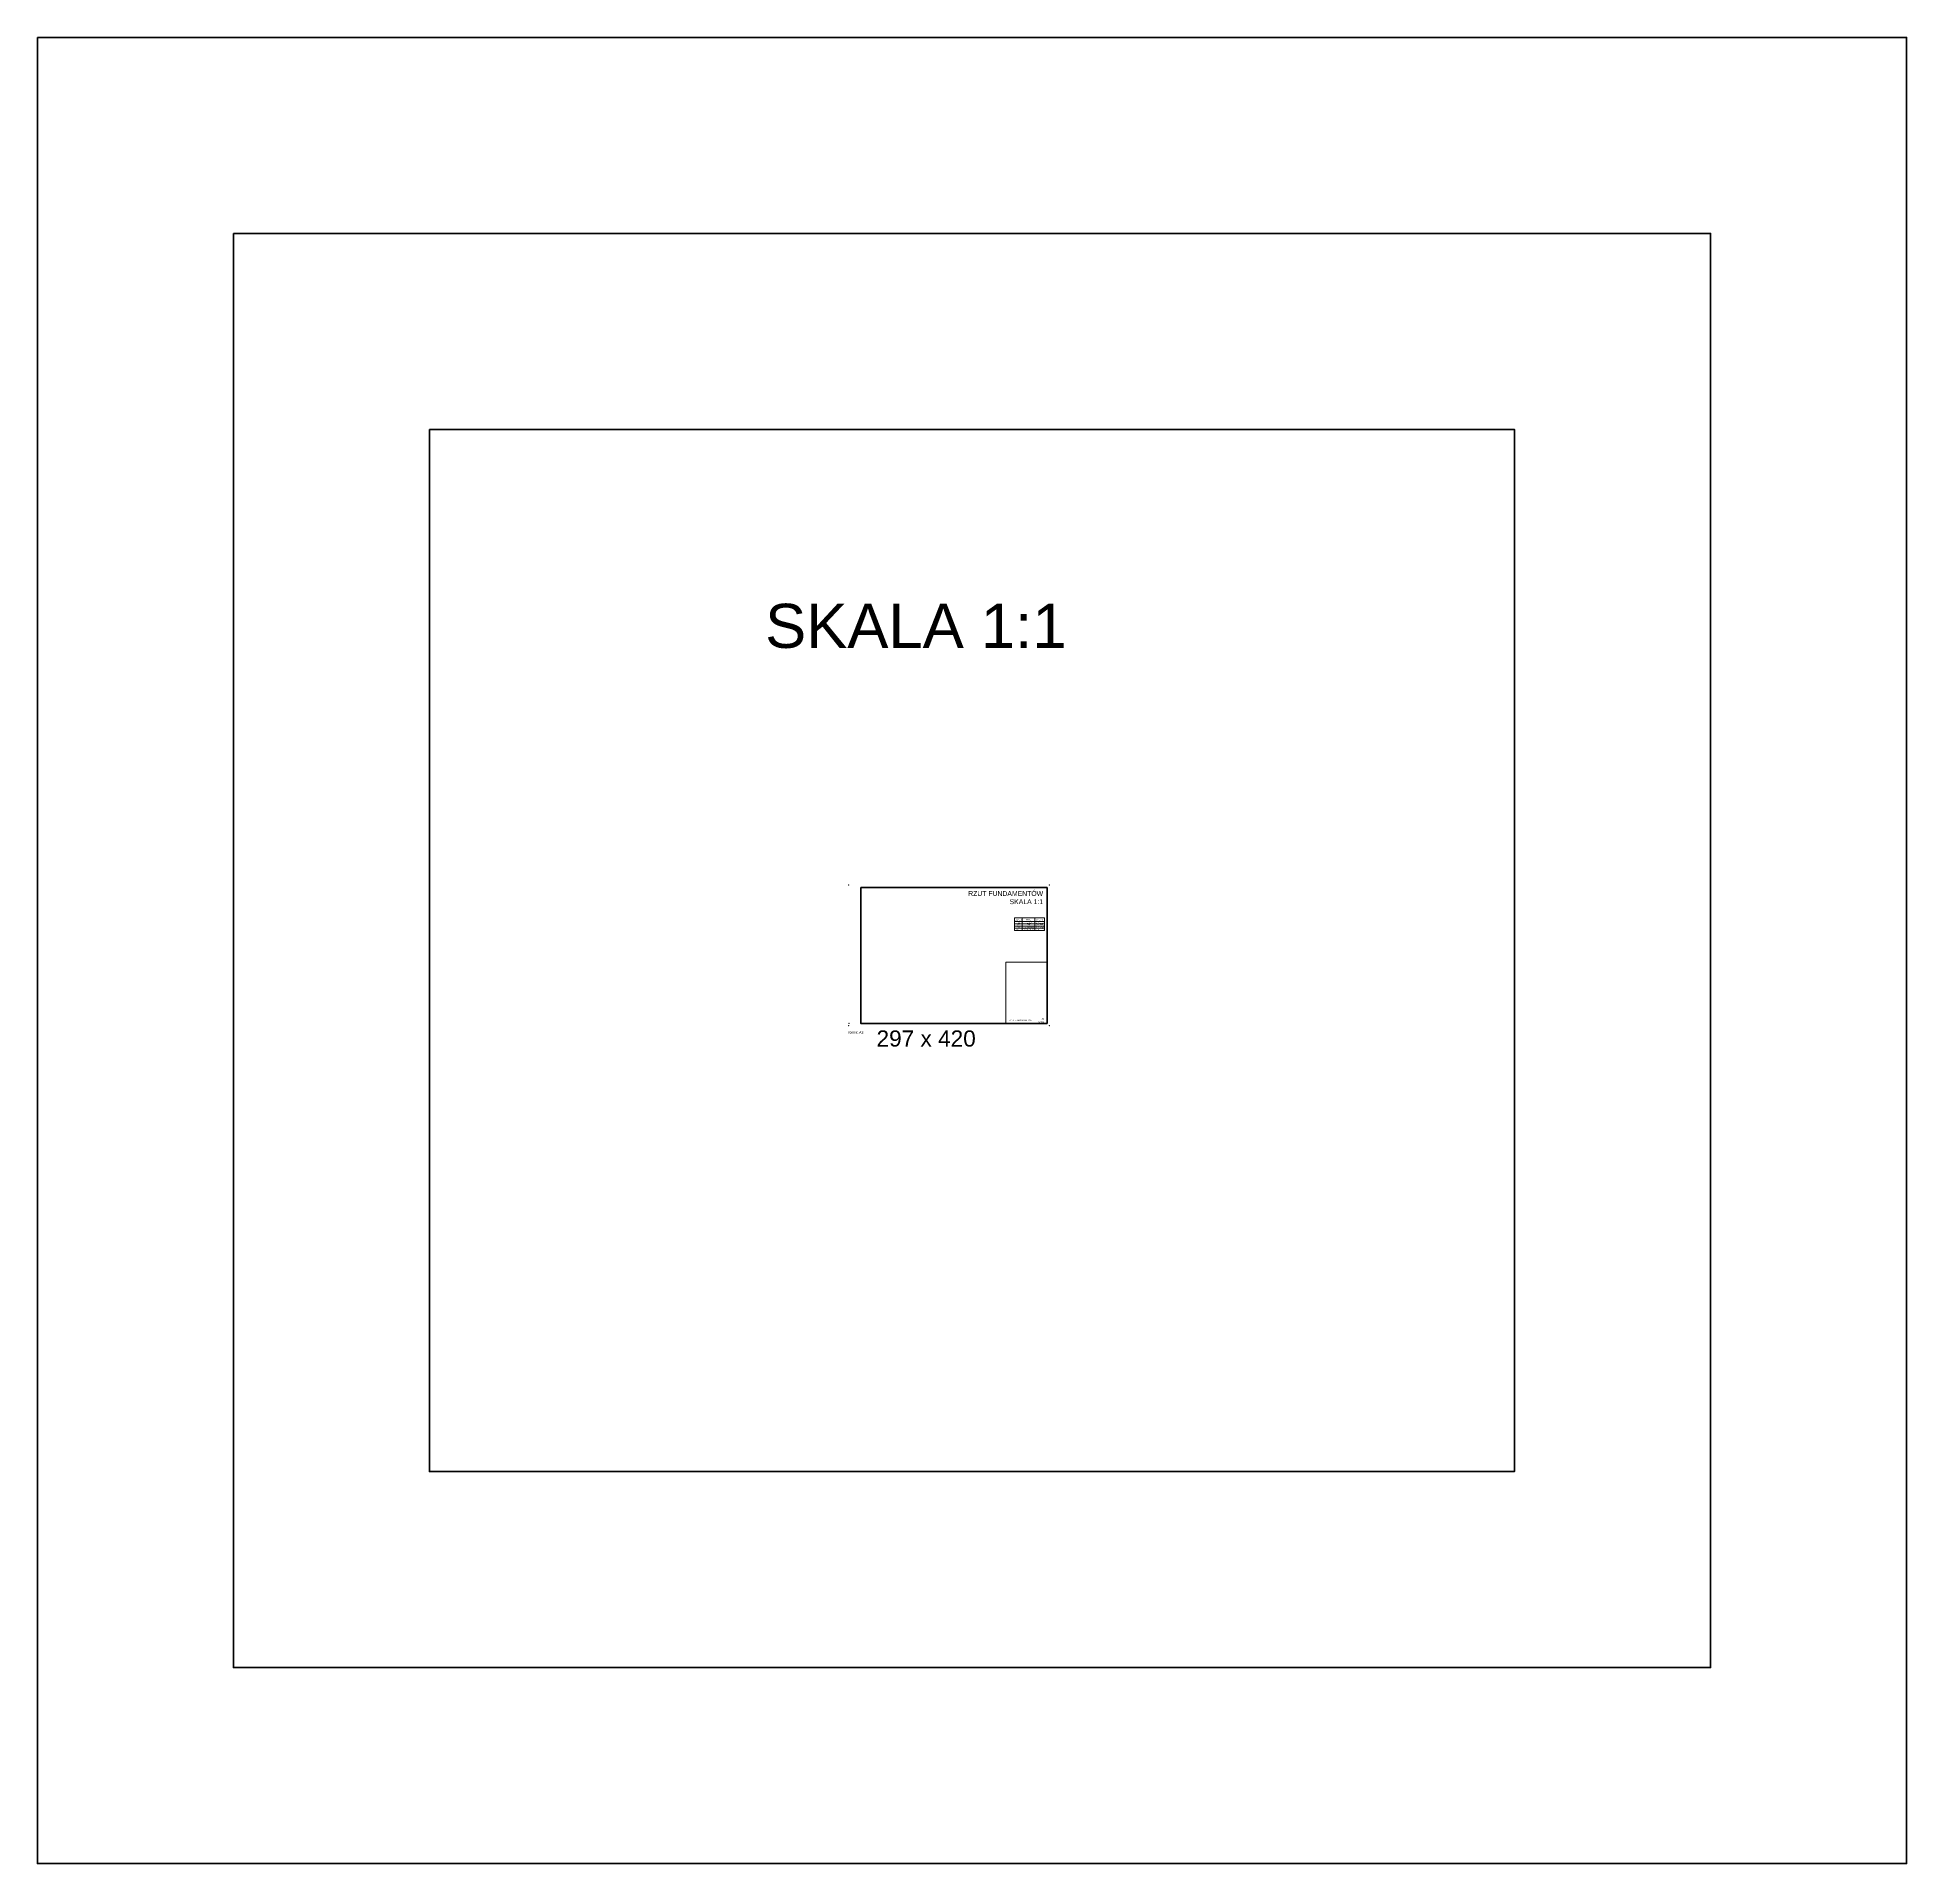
# Model space of a CAD drawing. Header units: millimetres. Extents: x -21220 to 1756793, y -806857 to 86733.
# Drawn here: x 30163 to 33976, y -23339 to -19612 of the extents above; entities that cross this region are included whole.
import ezdxf

# ---------------------------------------------------------------- set-up
doc = ezdxf.new("R2010")
doc.units = ezdxf.units.MM
doc.header["$LTSCALE"] = 10
doc.layers.get('Defpoints').update_dxf_attribs({"color": 2, "lineweight": 50})
for name, color, linetype, lineweight in [('G-Bloki', 221, 'Continuous', 5), ('G-Elementy konstrukcyjne', 1, 'Continuous', 40), ('G-Opisy', 2, 'Continuous', 18), ('G-Podkład', 9, 'Continuous', 13), ('G-Ramka', 5, 'Continuous', 40), ('G-Stal-warsztatowy', 1, 'Continuous', 35), ('G-Tabelka', 7, 'Continuous', 5)]:
    doc.layers.add(name, color=color, linetype=linetype, lineweight=lineweight)
doc.styles.add('Arial-GG', font='arial.ttf')
doc.styles.add('DB-1.0', font='arial.ttf')
doc.dimstyles.new('S-1 do 10-GG', dxfattribs={"dimscale": 10, "dimtxt": 2.2, "dimasz": 2, "dimexe": 1, "dimexo": 2, "dimgap": 0.6, "dimtad": 1, "dimdec": 0, "dimrnd": 1, "dimtxsty": 'Arial-GG', "dimcen": 0, "dimclrd": 256, "dimclre": 256, "dimclrt": 7, "dimadec": 0, "dimazin": 0, "dimtfac": 1, "dimtdec": 0, "dimtix": 1, "dimtmove": 0, "dimatfit": 2, "dimfxl": 1, "dimlwd": 5, "dimlwe": 5, "dimarcsym": 0})

# ---------------------------------------------------------------- blocks, each defined once
blk = doc.blocks.new('*D38')
at = {"layer": 'Defpoints', "color": 0, "ltscale": 0.8, "transparency": 16777216}
for p in [(-10, 167.4), (410, 0), (410, -52)]:
    blk.add_point(p, dxfattribs=at)
at = {"layer": 'Defpoints', "color": 7, "ltscale": 0.8, "transparency": 16777216, "insert": (158.4, -26.2), "char_height": 33, "attachment_point": 5, "style": 'Arial-GG'}
blk.add_mtext('297 x 420', dxfattribs=at)
blk = doc.blocks.new('*U37')
blk.add_point((1, 5))
at = {"ltscale": 0.8}
blk.add_point((405, 5), dxfattribs=at)
at = {"ltscale": 2}
blk.add_point((405, 5), dxfattribs=at)
at = {"layer": 'G-Ramka', "color": 5}
blk.add_lwpolyline([(25, 282), (25, 5), (405, 5), (405, 282)], close=True, dxfattribs=at)
at = {"layer": 'G-Tabelka'}
for p in [(0, 287), (410, 287), (0, 0), (410, 0)]:
    blk.add_point(p, dxfattribs=at)
at = {"layer": 'G-Ramka', "color": 2, "insert": (0, -11), "char_height": 5, "width": 104.244, "attachment_point": 1, "style": 'DB-1.0'}
blk.add_mtext('{\\C7;format A3:}', dxfattribs=at)
at = {"layer": 'Defpoints', "ltscale": 2}
dim = blk.add_linear_dim(base=(410, -52), p1=(-10, 167.4), p2=(410, 0), dimstyle='S-1 do 10-GG', override={"dimscale": 15, "dimpost": '297 x <>', "dimse1": 1, "dimse2": 1, "dimsd1": 1, "dimsd2": 1}, dxfattribs=at)
dim.commit()
dim.dimension.update_dxf_attribs({"geometry": '*D38', "text_midpoint": (158.4, -52), "dimtype": 160})

msp = doc.modelspace()

# ---------------------------------------------------------------- linework, layer by layer
at = {"layer": 'G-Opisy'}
for p, q in [((32156.11, -21409.22), (32156.11, -21434.8)), ((32156.11, -21409.22), (32217.4, -21409.22)), ((32156.11, -21416.86), (32217.4, -21416.86)), ((32156.11, -21421.35), (32217.4, -21421.35)), ((32156.11, -21425.83), (32217.4, -21425.83)), ((32156.11, -21430.32), (32217.4, -21430.32)), ((32171.74, -21409.22), (32171.74, -21434.8)), ((32197.62, -21409.22), (32197.62, -21434.8)), ((32217.4, -21409.22), (32217.4, -21434.8)), ((32156.11, -21434.8), (32217.4, -21434.8))]:
    msp.add_line(p, q, dxfattribs=at)
at = {"layer": 'G-Podkład', "ltscale": 0.8}
msp.add_lwpolyline([(32138.41, -21499.41), (32222.41, -21499.41), (32222.41, -21624.4), (32138.41, -21624.4)], close=True, dxfattribs=at)
at = {"layer": 'G-Stal-warsztatowy', "ltscale": 0.8}
for points in [[(30162.55, -19612.12), (33976.17, -19612.12), (33976.17, -23339.38), (30162.55, -23339.38)], [(30562.55, -20012.12), (33576.17, -20012.12), (33576.17, -22939.38), (30562.55, -22939.38)], [(30962.55, -20412.12), (33176.17, -20412.12), (33176.17, -22539.38), (30962.55, -22539.38)]]:
    msp.add_lwpolyline(points, close=True, dxfattribs=at)

# ---------------------------------------------------------------- block references
at = {"layer": 'G-Bloki', "ltscale": 2}
msp.add_blockref('*U37', (31817.41, -21629.4), dxfattribs=at)

# ---------------------------------------------------------------- texts
at = {"layer": 'G-Elementy konstrukcyjne', "insert": (32214.47, -21354.45), "char_height": 10, "width": 570.4288, "attachment_point": 3, "style": 'Arial-GG'}
msp.add_mtext('{\\C2;RZUT FUNDAMENTÓW \\PSKALA 1:1}', dxfattribs=at)
at = {"layer": 'G-Opisy', "color": 2, "style": 'Arial-GG'}
for s, insert, char_height, width, attachment_point in [('\\pxsm1,qc;SKALA 1:1', (31143.36, -20859.43), 90, 1622.859, 7), ('\\pxsm1,qc;ELEMENT', (32163.93, -21413.04), 2, 15.6257, 5), ('\\pxsm1,qc;WS-1', (32163.93, -21432.56), 2, 15.6257, 5), ('\\pxsm1,qc;TS-1', (32163.93, -21428.08), 2, 15.6257, 5), ('\\pxsm1,qc;RS-1', (32163.93, -21419.1), 2, 15.6257, 5), ('\\pxsm1,qc;RS-2', (32163.93, -21423.59), 2, 15.6257, 5), ('\\pxsm1,qc;RK 4,0x100x100', (32184.68, -21428.08), 2, 25.8752, 5), ('\\pxsm1,qc;RK 4,0x100x100', (32184.68, -21432.56), 2, 25.8752, 5), ('\\pxsm1,qc;HEA 180', (32184.68, -21419.1), 2, 25.8752, 5), ('\\pxsm1,qc;PROFIL', (32184.68, -21413.04), 2, 25.8752, 5), ('\\pxsm1,qc;C180', (32184.68, -21423.59), 2, 25.8752, 5), ('\\pxsm1,qc;STAL ST3S', (32207.51, -21419.1), 2, 19.7815, 5), ('\\pxsm1,qc;STAL ST3S', (32207.51, -21423.59), 2, 19.7815, 5), ('\\pxsm1,qc;STAL ST3S', (32207.51, -21428.08), 2, 19.7815, 5), ('\\pxsm1,qc;STAL ST3S', (32207.51, -21432.56), 2, 19.7815, 5), ('MATERIAŁ', (32207.51, -21413.04), 2, 19.7815, 5)]:
    msp.add_mtext(s, dxfattribs=dict(at, insert=insert, char_height=char_height, width=width, attachment_point=attachment_point))
at = {"layer": 'G-Opisy', "insert": (32167.88, -21618.4), "char_height": 3, "width": 59.0624, "attachment_point": 5, "style": 'Arial-GG'}
msp.add_mtext('{\\C1;RZUT FUNDAMENTÓW}', dxfattribs=at)
at = {"layer": 'G-Opisy', "char_height": 2.5, "attachment_point": 7, "style": 'Arial-GG'}
for s, insert in [('{\\W0.9;\\C1;KON-01}', (32204.25, -21622.77)), ('{\\W0.9;\\C1;1:1}', (32211.43, -21616.1))]:
    msp.add_mtext(s, dxfattribs=dict(at, insert=insert))

doc.saveas('drawing.dxf')
